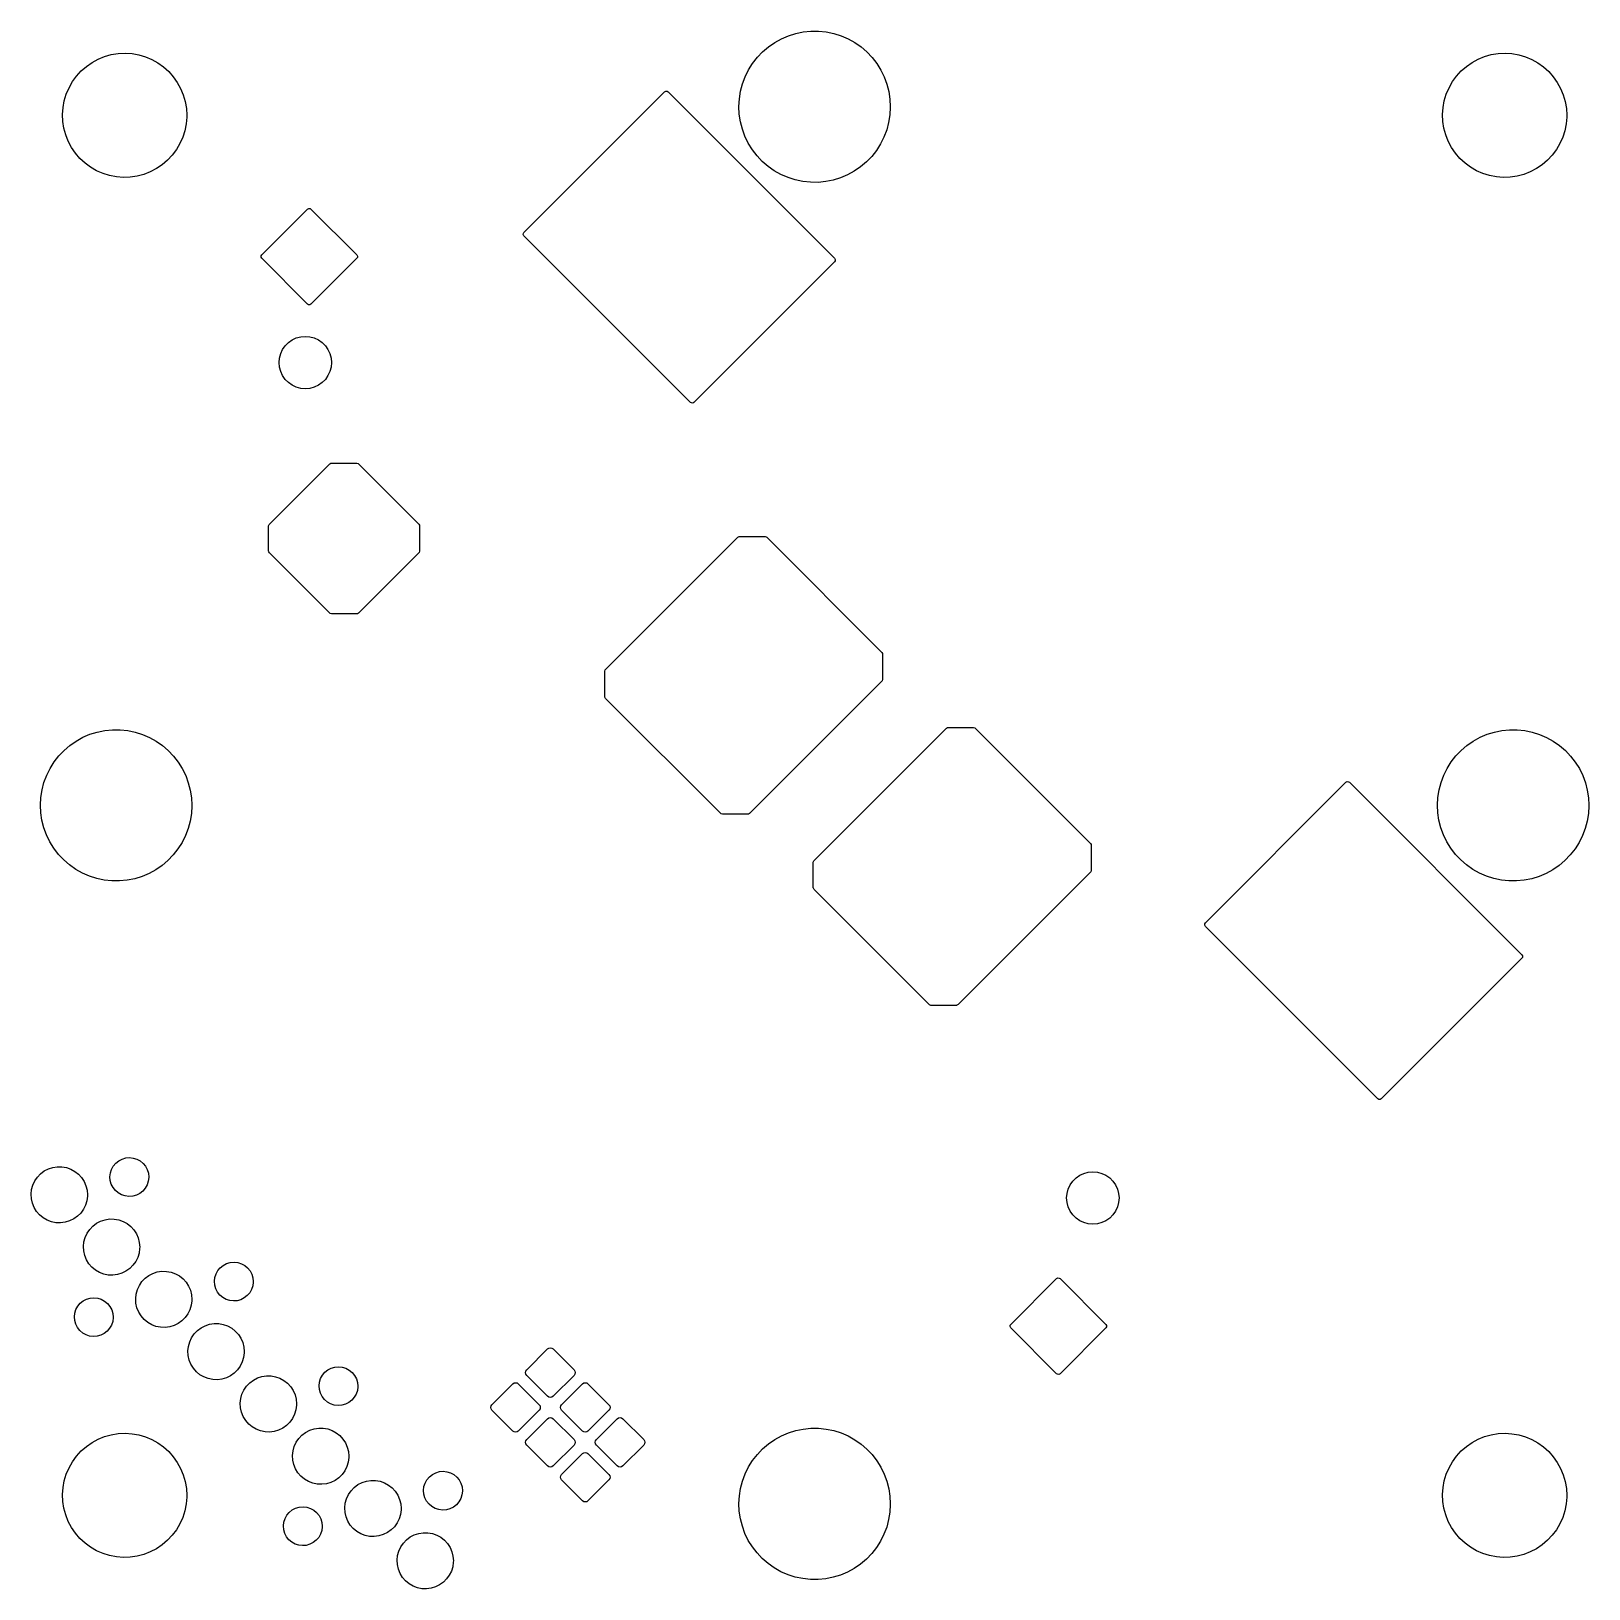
# Model space of a CAD drawing. Extents: x 4.32 to 7.48, y -5.13 to -1.97.
import ezdxf

# ---------------------------------------------------------------- set-up
doc = ezdxf.new("R2010")
doc.units = 0
doc.header["$MEASUREMENT"] = 0
doc.layers.add('BLACK', color=7, linetype='CONTINUOUS')

msp = doc.modelspace()

# ---------------------------------------------------------------- linework, layer by layer
at = {"layer": 'BLACK', "linetype": 'CONTINUOUS'}
for p, q in [((5.8246, -1.99549), (5.8382, -1.98798)), ((5.8382, -1.98798), (5.85249, -1.98188)), ((5.85249, -1.98188), (5.86733, -1.97726)), ((5.86733, -1.97726), (5.88255, -1.97417)), ((5.88255, -1.97417), (5.89801, -1.97262)), ((5.89801, -1.97262), (5.91355, -1.97265)), ((5.91355, -1.97265), (5.929, -1.97425)), ((5.929, -1.97425), (5.94422, -1.9774)), ((5.94422, -1.9774), (5.95903, -1.98207)), ((5.95903, -1.98207), (5.9733, -1.98822)), ((5.9733, -1.98822), (5.98688, -1.99577)), ((4.46491, -2.02404), (4.47846, -2.02026)), ((4.47846, -2.02026), (4.49234, -2.01801)), ((4.49234, -2.01801), (4.50639, -2.01733)), ((4.50639, -2.01733), (4.52043, -2.01821)), ((4.52043, -2.01821), (4.53428, -2.02065)), ((4.53428, -2.02065), (4.54777, -2.02462)), ((5.78928, -2.02566), (5.80001, -2.01442)), ((5.80001, -2.01442), (5.81183, -2.00433)), ((5.81183, -2.00433), (5.8246, -1.99549)), ((5.98688, -1.99577), (5.99962, -2.00466)), ((5.99962, -2.00466), (6.0114, -2.01479)), ((6.0114, -2.01479), (6.02209, -2.02606)), ((7.26491, -2.02404), (7.27846, -2.02026)), ((7.27846, -2.02026), (7.29234, -2.01801)), ((7.29234, -2.01801), (7.30639, -2.01733)), ((7.30639, -2.01733), (7.32043, -2.01821)), ((7.32043, -2.01821), (7.33428, -2.02065)), ((7.33428, -2.02065), (7.34777, -2.02462)), ((4.40788, -2.06368), (4.41737, -2.05329)), ((4.41737, -2.05329), (4.42795, -2.04403)), ((4.42795, -2.04403), (4.4395, -2.036)), ((4.4395, -2.036), (4.45187, -2.02931)), ((4.45187, -2.02931), (4.46491, -2.02404)), ((4.54777, -2.02462), (4.56074, -2.03007)), ((4.56074, -2.03007), (4.57302, -2.03694)), ((4.57302, -2.03694), (4.58445, -2.04512)), ((4.58445, -2.04512), (4.59491, -2.05453)), ((5.7646, -2.065), (5.77148, -2.05108)), ((5.77148, -2.05108), (5.77974, -2.03792)), ((5.77974, -2.03792), (5.78928, -2.02566)), ((6.02209, -2.02606), (6.03159, -2.03836)), ((6.03159, -2.03836), (6.0398, -2.05154)), ((6.0398, -2.05154), (6.04664, -2.0655)), ((7.20788, -2.06368), (7.21737, -2.05329)), ((7.21737, -2.05329), (7.22795, -2.04403)), ((7.22795, -2.04403), (7.2395, -2.036)), ((7.2395, -2.036), (7.25187, -2.02931)), ((7.25187, -2.02931), (7.26491, -2.02404)), ((7.34777, -2.02462), (7.36074, -2.03007)), ((7.36074, -2.03007), (7.37302, -2.03694)), ((7.37302, -2.03694), (7.38445, -2.04512)), ((7.38445, -2.04512), (7.39491, -2.05453)), ((4.39267, -2.08729), (4.39961, -2.07506)), ((4.39961, -2.07506), (4.40788, -2.06368)), ((4.59491, -2.05453), (4.60424, -2.06505)), ((4.60424, -2.06505), (4.61235, -2.07655)), ((4.61235, -2.07655), (4.61913, -2.08887)), ((5.75521, -2.09459), (5.75916, -2.07956)), ((5.75916, -2.07956), (5.7646, -2.065)), ((6.04664, -2.0655), (6.05203, -2.08007)), ((6.05203, -2.08007), (6.05592, -2.09511)), ((7.19267, -2.08729), (7.19961, -2.07506)), ((7.19961, -2.07506), (7.20788, -2.06368)), ((7.39491, -2.05453), (7.40424, -2.06505)), ((7.40424, -2.06505), (7.41235, -2.07655)), ((7.41235, -2.07655), (7.41913, -2.08887)), ((4.38052, -2.12752), (4.38306, -2.11368)), ((4.38306, -2.11368), (4.38713, -2.10022)), ((4.38713, -2.10022), (4.39267, -2.08729)), ((4.61913, -2.08887), (4.62449, -2.10188)), ((4.62449, -2.10188), (4.62837, -2.1154)), ((4.62837, -2.1154), (4.63071, -2.12926)), ((5.3157, -2.38087), (5.60099, -2.09558)), ((5.60099, -2.09558), (5.60345, -2.09424)), ((5.60345, -2.09424), (5.60623, -2.09444)), ((5.60623, -2.09444), (5.60801, -2.09558)), ((5.60801, -2.09558), (5.94592, -2.43349)), ((5.75197, -2.12545), (5.75281, -2.10993)), ((5.75281, -2.10993), (5.75521, -2.09459)), ((6.05592, -2.09511), (6.05827, -2.11047)), ((6.05827, -2.11047), (6.05906, -2.12598)), ((7.18052, -2.12752), (7.18306, -2.11368)), ((7.18306, -2.11368), (7.18713, -2.10022)), ((7.18713, -2.10022), (7.19267, -2.08729)), ((7.41913, -2.08887), (7.42449, -2.10188)), ((7.42449, -2.10188), (7.42837, -2.1154)), ((7.42837, -2.1154), (7.43071, -2.12926)), ((4.37954, -2.14155), (4.38052, -2.12752)), ((4.38013, -2.1556), (4.37954, -2.14155)), ((4.63145, -2.14682), (4.63027, -2.16084)), ((4.63071, -2.12926), (4.6315, -2.14331)), ((4.6315, -2.14331), (4.63145, -2.14682)), ((5.7527, -2.14097), (5.75197, -2.12545)), ((5.755, -2.15633), (5.7527, -2.14097)), ((6.05816, -2.14257), (6.0557, -2.15791)), ((6.05905, -2.12706), (6.05816, -2.14257)), ((6.05906, -2.12598), (6.05905, -2.12706)), ((7.17954, -2.14155), (7.18052, -2.12752)), ((7.18013, -2.1556), (7.17954, -2.14155)), ((7.43145, -2.14682), (7.43027, -2.16084)), ((7.43071, -2.12926), (7.4315, -2.14331)), ((7.4315, -2.14331), (7.43145, -2.14682)), ((4.38228, -2.1695), (4.38013, -2.1556)), ((4.38597, -2.18307), (4.38228, -2.1695)), ((4.62754, -2.17464), (4.62329, -2.18804)), ((4.63027, -2.16084), (4.62754, -2.17464)), ((5.75884, -2.17139), (5.755, -2.15633)), ((5.76417, -2.18598), (5.75884, -2.17139)), ((6.0517, -2.17292), (6.04621, -2.18746)), ((6.0557, -2.15791), (6.0517, -2.17292)), ((7.18228, -2.1695), (7.18013, -2.1556)), ((7.18597, -2.18307), (7.18228, -2.1695)), ((7.42754, -2.17464), (7.42329, -2.18804)), ((7.43027, -2.16084), (7.42754, -2.17464)), ((4.39115, -2.19615), (4.38597, -2.18307)), ((4.39775, -2.20857), (4.39115, -2.19615)), ((4.4057, -2.22018), (4.39775, -2.20857)), ((4.61756, -2.20089), (4.61045, -2.21303)), ((4.62329, -2.18804), (4.61756, -2.20089)), ((5.77096, -2.19995), (5.76417, -2.18598)), ((5.77912, -2.21317), (5.77096, -2.19995)), ((6.03928, -2.20136), (6.03098, -2.21449)), ((6.04621, -2.18746), (6.03928, -2.20136)), ((7.19115, -2.19615), (7.18597, -2.18307)), ((7.19775, -2.20857), (7.19115, -2.19615)), ((7.2057, -2.22018), (7.19775, -2.20857)), ((7.41756, -2.20089), (7.41045, -2.21303)), ((7.42329, -2.18804), (7.41756, -2.20089)), ((4.41489, -2.23082), (4.4057, -2.22018)), ((4.42521, -2.24038), (4.41489, -2.23082)), ((4.43653, -2.24873), (4.42521, -2.24038)), ((4.58168, -2.24366), (4.57002, -2.25152)), ((4.59239, -2.23454), (4.58168, -2.24366)), ((4.60202, -2.22429), (4.59239, -2.23454)), ((4.61045, -2.21303), (4.60202, -2.22429)), ((5.78858, -2.2255), (5.77912, -2.21317)), ((5.79924, -2.23681), (5.78858, -2.2255)), ((5.81098, -2.24698), (5.79924, -2.23681)), ((6.01062, -2.23791), (5.99877, -2.24796)), ((6.02139, -2.22672), (6.01062, -2.23791)), ((6.03098, -2.21449), (6.02139, -2.22672)), ((7.21489, -2.23082), (7.2057, -2.22018)), ((7.22521, -2.24038), (7.21489, -2.23082)), ((7.23653, -2.24873), (7.22521, -2.24038)), ((7.38168, -2.24366), (7.37002, -2.25152)), ((7.39239, -2.23454), (7.38168, -2.24366)), ((7.40202, -2.22429), (7.39239, -2.23454)), ((7.41045, -2.21303), (7.40202, -2.22429)), ((4.44871, -2.25576), (4.43653, -2.24873)), ((4.4616, -2.26139), (4.44871, -2.25576)), ((4.47503, -2.26555), (4.4616, -2.26139)), ((4.48885, -2.26818), (4.47503, -2.26555)), ((4.50287, -2.26926), (4.48885, -2.26818)), ((4.51693, -2.26877), (4.50287, -2.26926)), ((4.53084, -2.26672), (4.51693, -2.26877)), ((4.54444, -2.26313), (4.53084, -2.26672)), ((4.55756, -2.25804), (4.54444, -2.26313)), ((4.57002, -2.25152), (4.55756, -2.25804)), ((5.82369, -2.25591), (5.81098, -2.24698)), ((5.83724, -2.26351), (5.82369, -2.25591)), ((5.85149, -2.26971), (5.83724, -2.26351)), ((5.86629, -2.27443), (5.85149, -2.26971)), ((5.88149, -2.27764), (5.86629, -2.27443)), ((5.94318, -2.27484), (5.92794, -2.27788)), ((5.95803, -2.27027), (5.94318, -2.27484)), ((5.97234, -2.26422), (5.95803, -2.27027)), ((5.98597, -2.25676), (5.97234, -2.26422)), ((5.99877, -2.24796), (5.98597, -2.25676)), ((7.24871, -2.25576), (7.23653, -2.24873)), ((7.2616, -2.26139), (7.24871, -2.25576)), ((7.27503, -2.26555), (7.2616, -2.26139)), ((7.28885, -2.26818), (7.27503, -2.26555)), ((7.30287, -2.26926), (7.28885, -2.26818)), ((7.31693, -2.26877), (7.30287, -2.26926)), ((7.33084, -2.26672), (7.31693, -2.26877)), ((7.34444, -2.26313), (7.33084, -2.26672)), ((7.35756, -2.25804), (7.34444, -2.26313)), ((7.37002, -2.25152), (7.35756, -2.25804)), ((5.89694, -2.27929), (5.88149, -2.27764)), ((5.91248, -2.27937), (5.89694, -2.27929)), ((5.92794, -2.27788), (5.91248, -2.27937)), ((4.78351, -2.42649), (4.87649, -2.33351)), ((4.87649, -2.33351), (4.87895, -2.33217)), ((4.87895, -2.33217), (4.88173, -2.33237)), ((4.88173, -2.33237), (4.88351, -2.33351)), ((4.88351, -2.33351), (4.97649, -2.42649)), ((5.31436, -2.38543), (5.31456, -2.38265)), ((5.3157, -2.38789), (5.31436, -2.38543)), ((5.31456, -2.38265), (5.3157, -2.38087)), ((5.65361, -2.7258), (5.3157, -2.38789)), ((4.78217, -2.43105), (4.78237, -2.42827)), ((4.78351, -2.43351), (4.78217, -2.43105)), ((4.78237, -2.42827), (4.78351, -2.42649)), ((4.87649, -2.52649), (4.78351, -2.43351)), ((4.97649, -2.43351), (4.88351, -2.52649)), ((4.97649, -2.42649), (4.97783, -2.42895)), ((4.97763, -2.43173), (4.97649, -2.43351)), ((4.97783, -2.42895), (4.97763, -2.43173)), ((5.94592, -2.43349), (5.94726, -2.43595)), ((5.94592, -2.44051), (5.66063, -2.7258)), ((5.94706, -2.43873), (5.94592, -2.44051)), ((5.94726, -2.43595), (5.94706, -2.43873)), ((4.87827, -2.52763), (4.87649, -2.52649)), ((4.88105, -2.52783), (4.87827, -2.52763)), ((4.88351, -2.52649), (4.88105, -2.52783)), ((4.82206, -2.62682), (4.82597, -2.61843)), ((4.82597, -2.61843), (4.83129, -2.61084)), ((4.83129, -2.61084), (4.83784, -2.60429)), ((4.83784, -2.60429), (4.84543, -2.59897)), ((4.84543, -2.59897), (4.85382, -2.59506)), ((4.85382, -2.59506), (4.86277, -2.59266)), ((4.86277, -2.59266), (4.872, -2.59185)), ((4.872, -2.59185), (4.88123, -2.59266)), ((4.88123, -2.59266), (4.89018, -2.59506)), ((4.89018, -2.59506), (4.89857, -2.59897)), ((4.89857, -2.59897), (4.90616, -2.60429)), ((4.90616, -2.60429), (4.91271, -2.61084)), ((4.91271, -2.61084), (4.91803, -2.61843)), ((4.91803, -2.61843), (4.92194, -2.62682)), ((4.81885, -2.645), (4.81966, -2.63577)), ((4.81966, -2.65423), (4.81885, -2.645)), ((4.81966, -2.63577), (4.82206, -2.62682)), ((4.82206, -2.66318), (4.81966, -2.65423)), ((4.92194, -2.62682), (4.92434, -2.63577)), ((4.92434, -2.65423), (4.92194, -2.66318)), ((4.92434, -2.63577), (4.92515, -2.645)), ((4.92515, -2.645), (4.92434, -2.65423)), ((4.82597, -2.67157), (4.82206, -2.66318)), ((4.83129, -2.67916), (4.82597, -2.67157)), ((4.83784, -2.68571), (4.83129, -2.67916)), ((4.84543, -2.69103), (4.83784, -2.68571)), ((4.90616, -2.68571), (4.89857, -2.69103)), ((4.91271, -2.67916), (4.90616, -2.68571)), ((4.91803, -2.67157), (4.91271, -2.67916)), ((4.92194, -2.66318), (4.91803, -2.67157)), ((4.85382, -2.69494), (4.84543, -2.69103)), ((4.86277, -2.69734), (4.85382, -2.69494)), ((4.872, -2.69815), (4.86277, -2.69734)), ((4.88123, -2.69734), (4.872, -2.69815)), ((4.89018, -2.69494), (4.88123, -2.69734)), ((4.89857, -2.69103), (4.89018, -2.69494)), ((5.65539, -2.72694), (5.65361, -2.7258)), ((5.65818, -2.72714), (5.65539, -2.72694)), ((5.66063, -2.7258), (5.65818, -2.72714)), ((4.79913, -2.9727), (4.9215, -2.85034)), ((4.9215, -2.85034), (4.92395, -2.849)), ((4.92395, -2.849), (4.92501, -2.84888)), ((4.92501, -2.84888), (4.97658, -2.84888)), ((4.97658, -2.84888), (4.97926, -2.84967)), ((4.97926, -2.84967), (4.98008, -2.85034)), ((4.98008, -2.85034), (5.10245, -2.9727)), ((4.79768, -2.97621), (4.79847, -2.97353)), ((4.79768, -3.02778), (4.79768, -2.97621)), ((4.79847, -2.97353), (4.79913, -2.9727)), ((5.10245, -2.9727), (5.10379, -2.97516)), ((5.10379, -2.97516), (5.10391, -2.97621)), ((5.10391, -2.97621), (5.10391, -3.02778)), ((5.48119, -3.26781), (5.74971, -2.99929)), ((5.74971, -2.99929), (5.75216, -2.99795)), ((5.75216, -2.99795), (5.75322, -2.99784)), ((5.75322, -2.99784), (5.80478, -2.99784)), ((5.80478, -2.99784), (5.80747, -2.99863)), ((5.80747, -2.99863), (5.80829, -2.99929)), ((5.80829, -2.99929), (6.04202, -3.23302)), ((4.79779, -3.02884), (4.79768, -3.02778)), ((4.79913, -3.03129), (4.79779, -3.02884)), ((4.9215, -3.15366), (4.79913, -3.03129)), ((5.10245, -3.03129), (4.98008, -3.15366)), ((5.10312, -3.03046), (5.10245, -3.03129)), ((5.10391, -3.02778), (5.10312, -3.03046)), ((4.92233, -3.15432), (4.9215, -3.15366)), ((4.92501, -3.15511), (4.92233, -3.15432)), ((4.97658, -3.15511), (4.92501, -3.15511)), ((4.97763, -3.155), (4.97658, -3.15511)), ((4.98008, -3.15366), (4.97763, -3.155)), ((6.04202, -3.23302), (6.04336, -3.23547)), ((6.04336, -3.23547), (6.04347, -3.23652)), ((6.04347, -3.23652), (6.04347, -3.28809)), ((5.47973, -3.27132), (5.48052, -3.26864)), ((5.47973, -3.32289), (5.47973, -3.27132)), ((5.48052, -3.26864), (5.48119, -3.26781)), ((6.04202, -3.2916), (5.77349, -3.56012)), ((6.04268, -3.29077), (6.04202, -3.2916)), ((6.04347, -3.28809), (6.04268, -3.29077)), ((5.47985, -3.32395), (5.47973, -3.32289)), ((5.48119, -3.3264), (5.47985, -3.32395)), ((5.71491, -3.56012), (5.48119, -3.3264)), ((4.39451, -3.42166), (4.40728, -3.41281)), ((4.40728, -3.41281), (4.42088, -3.4053)), ((4.42088, -3.4053), (4.43517, -3.39921)), ((4.43517, -3.39921), (4.45, -3.39459)), ((4.45, -3.39459), (4.46523, -3.39149)), ((4.46523, -3.39149), (4.48069, -3.38995)), ((4.48069, -3.38995), (4.49622, -3.38997)), ((4.49622, -3.38997), (4.51168, -3.39157)), ((4.51168, -3.39157), (4.52689, -3.39472)), ((4.52689, -3.39472), (4.54171, -3.39939)), ((4.54171, -3.39939), (4.55598, -3.40554)), ((4.55598, -3.40554), (4.56955, -3.41309)), ((4.56955, -3.41309), (4.5823, -3.42198)), ((5.90425, -3.65539), (6.17277, -3.38687)), ((6.17277, -3.38687), (6.17523, -3.38553)), ((6.17523, -3.38553), (6.17628, -3.38542)), ((6.17628, -3.38542), (6.22785, -3.38542)), ((6.22785, -3.38542), (6.23053, -3.3862)), ((6.23053, -3.3862), (6.23136, -3.38687)), ((6.23136, -3.38687), (6.46508, -3.62059)), ((7.22915, -3.42166), (7.24192, -3.41281)), ((7.24192, -3.41281), (7.25553, -3.4053)), ((7.25553, -3.4053), (7.26982, -3.39921)), ((7.26982, -3.39921), (7.28465, -3.39459)), ((7.28465, -3.39459), (7.29987, -3.39149)), ((7.29987, -3.39149), (7.31533, -3.38995)), ((7.31533, -3.38995), (7.33087, -3.38997)), ((7.33087, -3.38997), (7.34632, -3.39157)), ((7.34632, -3.39157), (7.36154, -3.39472)), ((7.36154, -3.39472), (7.37636, -3.39939)), ((7.37636, -3.39939), (7.39062, -3.40554)), ((7.39062, -3.40554), (7.4042, -3.41309)), ((7.4042, -3.41309), (7.41694, -3.42198)), ((4.36241, -3.45524), (4.37196, -3.44298)), ((4.37196, -3.44298), (4.38269, -3.43175)), ((4.38269, -3.43175), (4.39451, -3.42166)), ((4.5823, -3.42198), (4.59408, -3.43212)), ((4.59408, -3.43212), (4.60477, -3.44339)), ((4.60477, -3.44339), (4.61427, -3.45568)), ((7.19706, -3.45524), (7.2066, -3.44298)), ((7.2066, -3.44298), (7.21734, -3.43175)), ((7.21734, -3.43175), (7.22915, -3.42166)), ((7.41694, -3.42198), (7.42872, -3.43212)), ((7.42872, -3.43212), (7.43942, -3.44339)), ((7.43942, -3.44339), (7.44892, -3.45568)), ((4.34727, -3.48233), (4.35416, -3.4684)), ((4.35416, -3.4684), (4.36241, -3.45524)), ((4.61427, -3.45568), (4.62248, -3.46887)), ((4.62248, -3.46887), (4.62932, -3.48282)), ((7.18192, -3.48233), (7.1888, -3.4684)), ((7.1888, -3.4684), (7.19706, -3.45524)), ((7.44892, -3.45568), (7.45713, -3.46887)), ((7.45713, -3.46887), (7.46396, -3.48282)), ((4.33789, -3.51191), (4.34183, -3.49688)), ((4.34183, -3.49688), (4.34727, -3.48233)), ((4.62932, -3.48282), (4.63471, -3.49739)), ((4.63471, -3.49739), (4.6386, -3.51243)), ((6.69827, -3.78187), (6.98356, -3.49658)), ((6.98356, -3.49658), (6.98602, -3.49524)), ((6.98602, -3.49524), (6.9888, -3.49544)), ((6.9888, -3.49544), (6.99058, -3.49658)), ((6.99058, -3.49658), (7.34049, -3.84649)), ((7.17254, -3.51191), (7.17648, -3.49688)), ((7.17648, -3.49688), (7.18192, -3.48233)), ((7.46396, -3.48282), (7.46935, -3.49739)), ((7.46935, -3.49739), (7.47324, -3.51243)), ((4.33465, -3.54277), (4.33549, -3.52726)), ((4.33549, -3.52726), (4.33789, -3.51191)), ((4.6386, -3.51243), (4.64095, -3.52779)), ((4.64095, -3.52779), (4.64173, -3.54331)), ((7.16929, -3.54277), (7.17013, -3.52726)), ((7.17013, -3.52726), (7.17254, -3.51191)), ((7.47324, -3.51243), (7.47559, -3.52779)), ((7.47559, -3.52779), (7.47638, -3.54331)), ((4.33538, -3.55829), (4.33465, -3.54277)), ((4.33767, -3.57366), (4.33538, -3.55829)), ((4.64083, -3.55989), (4.63838, -3.57523)), ((4.64173, -3.54438), (4.64083, -3.55989)), ((4.64173, -3.54331), (4.64173, -3.54438)), ((5.71574, -3.56079), (5.71491, -3.56012)), ((5.71842, -3.56158), (5.71574, -3.56079)), ((5.76999, -3.56158), (5.71842, -3.56158)), ((5.77104, -3.56146), (5.76999, -3.56158)), ((5.77349, -3.56012), (5.77104, -3.56146)), ((7.17002, -3.55829), (7.16929, -3.54277)), ((7.17232, -3.57366), (7.17002, -3.55829)), ((7.47548, -3.55989), (7.47302, -3.57523)), ((7.47637, -3.54438), (7.47548, -3.55989)), ((7.47638, -3.54331), (7.47637, -3.54438)), ((4.34151, -3.58871), (4.33767, -3.57366)), ((4.34685, -3.6033), (4.34151, -3.58871)), ((4.63438, -3.59024), (4.62889, -3.60478)), ((4.63838, -3.57523), (4.63438, -3.59024)), ((7.17616, -3.58871), (7.17232, -3.57366)), ((7.1815, -3.6033), (7.17616, -3.58871)), ((7.46903, -3.59024), (7.46354, -3.60478)), ((7.47302, -3.57523), (7.46903, -3.59024)), ((4.35364, -3.61728), (4.34685, -3.6033)), ((4.3618, -3.6305), (4.35364, -3.61728)), ((4.37126, -3.64282), (4.3618, -3.6305)), ((4.61366, -3.63181), (4.60407, -3.64404)), ((4.62196, -3.61868), (4.61366, -3.63181)), ((4.62889, -3.60478), (4.62196, -3.61868)), ((6.46508, -3.62059), (6.46642, -3.62305)), ((6.46642, -3.62305), (6.46654, -3.6241)), ((6.46654, -3.6241), (6.46654, -3.67567)), ((7.18828, -3.61728), (7.1815, -3.6033)), ((7.19645, -3.6305), (7.18828, -3.61728)), ((7.20591, -3.64282), (7.19645, -3.6305)), ((7.4483, -3.63181), (7.43872, -3.64404)), ((7.4566, -3.61868), (7.4483, -3.63181)), ((7.46354, -3.60478), (7.4566, -3.61868)), ((4.38192, -3.65413), (4.37126, -3.64282)), ((4.39366, -3.6643), (4.38192, -3.65413)), ((4.40637, -3.67323), (4.39366, -3.6643)), ((4.58145, -3.66528), (4.56864, -3.67408)), ((4.5933, -3.65524), (4.58145, -3.66528)), ((4.60407, -3.64404), (4.5933, -3.65524)), ((5.9028, -3.6589), (5.90359, -3.65622)), ((5.9028, -3.71047), (5.9028, -3.6589)), ((5.90359, -3.65622), (5.90425, -3.65539)), ((7.21656, -3.65413), (7.20591, -3.64282)), ((7.2283, -3.6643), (7.21656, -3.65413)), ((7.24102, -3.67323), (7.2283, -3.6643)), ((7.41609, -3.66528), (7.40329, -3.67408)), ((7.42794, -3.65524), (7.41609, -3.66528)), ((7.43872, -3.64404), (7.42794, -3.65524)), ((4.41992, -3.68084), (4.40637, -3.67323)), ((4.43417, -3.68703), (4.41992, -3.68084)), ((4.44897, -3.69176), (4.43417, -3.68703)), ((4.46417, -3.69496), (4.44897, -3.69176)), ((4.47962, -3.69661), (4.46417, -3.69496)), ((4.49515, -3.69669), (4.47962, -3.69661)), ((4.51062, -3.6952), (4.49515, -3.69669)), ((4.52585, -3.69216), (4.51062, -3.6952)), ((4.5407, -3.68759), (4.52585, -3.69216)), ((4.55502, -3.68154), (4.5407, -3.68759)), ((4.56864, -3.67408), (4.55502, -3.68154)), ((6.46508, -3.67918), (6.19656, -3.9477)), ((6.46575, -3.67835), (6.46508, -3.67918)), ((6.46654, -3.67567), (6.46575, -3.67835)), ((7.25456, -3.68084), (7.24102, -3.67323)), ((7.26881, -3.68703), (7.25456, -3.68084)), ((7.28361, -3.69176), (7.26881, -3.68703)), ((7.29882, -3.69496), (7.28361, -3.69176)), ((7.31426, -3.69661), (7.29882, -3.69496)), ((7.3298, -3.69669), (7.31426, -3.69661)), ((7.34526, -3.6952), (7.3298, -3.69669)), ((7.3605, -3.69216), (7.34526, -3.6952)), ((7.37535, -3.68759), (7.3605, -3.69216)), ((7.38966, -3.68154), (7.37535, -3.68759)), ((7.40329, -3.67408), (7.38966, -3.68154)), ((5.90291, -3.71152), (5.9028, -3.71047)), ((5.90425, -3.71398), (5.90291, -3.71152)), ((6.13798, -3.9477), (5.90425, -3.71398)), ((6.69693, -3.78643), (6.69713, -3.78365)), ((6.69827, -3.78889), (6.69693, -3.78643)), ((6.69713, -3.78365), (6.69827, -3.78187)), ((7.04818, -4.1388), (6.69827, -3.78889)), ((7.34049, -3.85351), (7.0552, -4.1388)), ((7.34049, -3.84649), (7.34183, -3.84895)), ((7.34163, -3.85173), (7.34049, -3.85351)), ((7.34183, -3.84895), (7.34163, -3.85173)), ((6.1388, -3.94837), (6.13798, -3.9477)), ((6.14148, -3.94915), (6.1388, -3.94837)), ((6.19305, -3.94915), (6.14148, -3.94915)), ((6.19411, -3.94904), (6.19305, -3.94915)), ((6.19656, -3.9477), (6.19411, -3.94904)), ((7.04996, -4.13994), (7.04818, -4.1388)), ((7.05275, -4.14014), (7.04996, -4.13994)), ((7.0552, -4.1388), (7.05275, -4.14014)), ((4.48743, -4.26931), (4.49342, -4.2645)), ((4.49342, -4.2645), (4.50023, -4.26094)), ((4.50023, -4.26094), (4.5076, -4.25877)), ((4.5076, -4.25877), (4.51526, -4.25807)), ((4.51526, -4.25807), (4.5229, -4.25888)), ((4.5229, -4.25888), (4.53024, -4.26115)), ((4.53024, -4.26115), (4.537, -4.2648)), ((4.537, -4.2648), (4.54292, -4.2697)), ((4.32323, -4.3053), (4.3285, -4.29757)), ((4.3285, -4.29757), (4.33496, -4.2908)), ((4.33496, -4.2908), (4.34244, -4.28519)), ((4.34244, -4.28519), (4.35074, -4.28087)), ((4.35074, -4.28087), (4.35963, -4.27796)), ((4.35963, -4.27796), (4.36888, -4.27655)), ((4.36888, -4.27655), (4.37824, -4.27666)), ((4.37824, -4.27666), (4.38745, -4.2783)), ((4.38745, -4.2783), (4.39626, -4.28142)), ((4.39626, -4.28142), (4.40445, -4.28594)), ((4.40445, -4.28594), (4.4118, -4.29174)), ((4.4118, -4.29174), (4.41809, -4.29866)), ((4.47561, -4.29689), (4.47647, -4.28926)), ((4.47626, -4.30455), (4.47561, -4.29689)), ((4.47647, -4.28926), (4.47879, -4.28193)), ((4.47879, -4.28193), (4.4825, -4.2752)), ((4.4825, -4.2752), (4.48743, -4.26931)), ((4.54292, -4.2697), (4.54777, -4.27565)), ((4.54777, -4.27565), (4.55138, -4.28244)), ((4.55138, -4.28244), (4.5536, -4.2898)), ((4.5536, -4.2898), (4.55435, -4.29744)), ((4.55435, -4.29744), (4.55434, -4.29854)), ((6.43584, -4.29929), (6.44343, -4.29397)), ((6.44343, -4.29397), (6.45182, -4.29006)), ((6.45182, -4.29006), (6.46077, -4.28766)), ((6.46077, -4.28766), (6.47, -4.28685)), ((6.47, -4.28685), (6.47923, -4.28766)), ((6.47923, -4.28766), (6.48818, -4.29006)), ((6.48818, -4.29006), (6.49657, -4.29397)), ((6.49657, -4.29397), (6.50416, -4.29929)), ((4.31579, -4.3321), (4.31679, -4.3228)), ((4.31679, -4.3228), (4.31929, -4.31378)), ((4.31929, -4.31378), (4.32323, -4.3053)), ((4.41809, -4.29866), (4.42317, -4.30652)), ((4.42317, -4.30652), (4.4269, -4.3151)), ((4.4269, -4.3151), (4.42918, -4.32417)), ((4.42918, -4.32417), (4.42995, -4.33349)), ((4.47838, -4.31194), (4.47626, -4.30455)), ((4.48189, -4.31877), (4.47838, -4.31194)), ((4.48666, -4.32479), (4.48189, -4.31877)), ((4.49251, -4.32977), (4.48666, -4.32479)), ((4.49922, -4.33352), (4.49251, -4.32977)), ((4.54213, -4.32595), (4.53608, -4.33068)), ((4.54715, -4.32014), (4.54213, -4.32595)), ((4.55095, -4.31346), (4.54715, -4.32014)), ((4.55337, -4.30616), (4.55095, -4.31346)), ((4.55434, -4.29854), (4.55337, -4.30616)), ((6.41766, -4.33077), (6.42006, -4.32182)), ((6.42006, -4.32182), (6.42397, -4.31343)), ((6.42397, -4.31343), (6.42929, -4.30584)), ((6.42929, -4.30584), (6.43584, -4.29929)), ((6.50416, -4.29929), (6.51071, -4.30584)), ((6.51071, -4.30584), (6.51603, -4.31343)), ((6.51603, -4.31343), (6.51994, -4.32182)), ((6.51994, -4.32182), (6.52234, -4.33077)), ((4.31633, -4.34144), (4.31579, -4.3321)), ((4.31839, -4.35056), (4.31633, -4.34144)), ((4.32191, -4.35923), (4.31839, -4.35056)), ((4.3268, -4.36721), (4.32191, -4.35923)), ((4.42594, -4.35451), (4.4218, -4.3629)), ((4.42866, -4.34556), (4.42594, -4.35451)), ((4.42988, -4.33628), (4.42866, -4.34556)), ((4.42995, -4.33349), (4.42988, -4.33628)), ((4.50653, -4.33589), (4.49922, -4.33352)), ((4.51416, -4.3368), (4.50653, -4.33589)), ((4.52182, -4.33621), (4.51416, -4.3368)), ((4.52922, -4.33415), (4.52182, -4.33621)), ((4.53608, -4.33068), (4.52922, -4.33415)), ((6.41685, -4.34), (6.41766, -4.33077)), ((6.41766, -4.34923), (6.41685, -4.34)), ((6.42006, -4.35818), (6.41766, -4.34923)), ((6.42397, -4.36657), (6.42006, -4.35818)), ((6.51994, -4.35818), (6.51603, -4.36657)), ((6.52234, -4.34923), (6.51994, -4.35818)), ((6.52234, -4.33077), (6.52315, -4.34)), ((6.52315, -4.34), (6.52234, -4.34923)), ((4.33292, -4.37428), (4.3268, -4.36721)), ((4.34012, -4.38026), (4.33292, -4.37428)), ((4.3482, -4.38498), (4.34012, -4.38026)), ((4.35694, -4.38831), (4.3482, -4.38498)), ((4.3661, -4.39018), (4.35694, -4.38831)), ((4.37545, -4.39052), (4.3661, -4.39018)), ((4.38473, -4.38933), (4.37545, -4.39052)), ((4.39369, -4.38664), (4.38473, -4.38933)), ((4.40209, -4.38253), (4.39369, -4.38664)), ((4.40971, -4.3771), (4.40209, -4.38253)), ((4.41634, -4.37049), (4.40971, -4.3771)), ((4.4218, -4.3629), (4.41634, -4.37049)), ((4.44103, -4.39687), (4.44851, -4.39125)), ((4.44851, -4.39125), (4.45681, -4.38693)), ((4.45681, -4.38693), (4.4657, -4.38403)), ((4.4657, -4.38403), (4.47495, -4.38261)), ((4.47495, -4.38261), (4.4843, -4.38273)), ((4.4843, -4.38273), (4.49351, -4.38437)), ((4.49351, -4.38437), (4.50233, -4.38749)), ((4.50233, -4.38749), (4.51052, -4.39201)), ((4.51052, -4.39201), (4.51786, -4.39781)), ((6.42929, -4.37416), (6.42397, -4.36657)), ((6.43584, -4.38071), (6.42929, -4.37416)), ((6.44343, -4.38603), (6.43584, -4.38071)), ((6.45182, -4.38994), (6.44343, -4.38603)), ((6.46077, -4.39234), (6.45182, -4.38994)), ((6.47, -4.39315), (6.46077, -4.39234)), ((6.47923, -4.39234), (6.47, -4.39315)), ((6.48818, -4.38994), (6.47923, -4.39234)), ((6.49657, -4.38603), (6.48818, -4.38994)), ((6.50416, -4.38071), (6.49657, -4.38603)), ((6.51071, -4.37416), (6.50416, -4.38071)), ((6.51603, -4.36657), (6.51071, -4.37416)), ((4.42285, -4.42886), (4.42535, -4.41985)), ((4.42535, -4.41985), (4.42929, -4.41136)), ((4.42929, -4.41136), (4.43456, -4.40363)), ((4.43456, -4.40363), (4.44103, -4.39687)), ((4.51786, -4.39781), (4.52416, -4.40473)), ((4.52416, -4.40473), (4.52924, -4.41258)), ((4.52924, -4.41258), (4.53297, -4.42116)), ((4.53297, -4.42116), (4.53525, -4.43024)), ((4.42186, -4.43816), (4.42285, -4.42886)), ((4.4224, -4.4475), (4.42186, -4.43816)), ((4.42446, -4.45663), (4.4224, -4.4475)), ((4.53473, -4.45162), (4.53201, -4.46057)), ((4.53595, -4.44235), (4.53473, -4.45162)), ((4.53525, -4.43024), (4.53602, -4.43956)), ((4.53602, -4.43956), (4.53595, -4.44235)), ((4.42797, -4.4653), (4.42446, -4.45663)), ((4.43286, -4.47328), (4.42797, -4.4653)), ((4.43899, -4.48035), (4.43286, -4.47328)), ((4.44619, -4.48632), (4.43899, -4.48035)), ((4.45426, -4.49104), (4.44619, -4.48632)), ((4.51578, -4.48316), (4.50816, -4.48859)), ((4.5224, -4.47656), (4.51578, -4.48316)), ((4.52786, -4.46896), (4.5224, -4.47656)), ((4.53201, -4.46057), (4.52786, -4.46896)), ((4.69093, -4.49406), (4.69463, -4.48733)), ((4.69463, -4.48733), (4.69957, -4.48145)), ((4.69957, -4.48145), (4.70556, -4.47663)), ((4.70556, -4.47663), (4.71236, -4.47307)), ((4.71236, -4.47307), (4.71974, -4.4709)), ((4.71974, -4.4709), (4.72739, -4.4702)), ((4.72739, -4.4702), (4.73503, -4.47101)), ((4.73503, -4.47101), (4.74237, -4.47328)), ((4.74237, -4.47328), (4.74913, -4.47693)), ((4.74913, -4.47693), (4.75505, -4.48183)), ((4.75505, -4.48183), (4.7599, -4.48779)), ((4.7599, -4.48779), (4.76351, -4.49457)), ((4.463, -4.49438), (4.45426, -4.49104)), ((4.47217, -4.49624), (4.463, -4.49438)), ((4.48152, -4.49659), (4.47217, -4.49624)), ((4.4908, -4.4954), (4.48152, -4.49659)), ((4.49976, -4.49271), (4.4908, -4.4954)), ((4.50816, -4.48859), (4.49976, -4.49271)), ((4.53142, -4.52591), (4.53536, -4.51743)), ((4.53536, -4.51743), (4.54063, -4.5097)), ((4.54063, -4.5097), (4.54709, -4.50294)), ((4.54709, -4.50294), (4.55458, -4.49732)), ((4.55458, -4.49732), (4.56287, -4.493)), ((4.56287, -4.493), (4.57177, -4.49009)), ((4.57177, -4.49009), (4.58101, -4.48868)), ((4.58101, -4.48868), (4.59037, -4.48879)), ((4.59037, -4.48879), (4.59958, -4.49043)), ((4.59958, -4.49043), (4.6084, -4.49356)), ((4.6084, -4.49356), (4.61659, -4.49808)), ((4.61659, -4.49808), (4.62393, -4.50387)), ((4.62393, -4.50387), (4.63022, -4.51079)), ((4.63022, -4.51079), (4.63531, -4.51865)), ((4.63531, -4.51865), (4.63904, -4.52723)), ((4.68775, -4.50902), (4.6886, -4.50139)), ((4.68839, -4.51668), (4.68775, -4.50902)), ((4.69051, -4.52407), (4.68839, -4.51668)), ((4.6886, -4.50139), (4.69093, -4.49406)), ((4.7655, -4.5183), (4.76308, -4.52559)), ((4.76351, -4.49457), (4.76573, -4.50193)), ((4.76647, -4.51067), (4.7655, -4.5183)), ((4.76573, -4.50193), (4.76648, -4.50957)), ((4.76648, -4.50957), (4.76647, -4.51067)), ((6.30351, -4.59649), (6.39649, -4.50351)), ((6.39649, -4.50351), (6.39895, -4.50217)), ((6.39895, -4.50217), (6.40173, -4.50237)), ((6.40173, -4.50237), (6.40351, -4.50351)), ((6.40351, -4.50351), (6.49649, -4.59649)), ((4.41533, -4.55355), (4.42132, -4.54873)), ((4.42132, -4.54873), (4.42813, -4.54517)), ((4.42813, -4.54517), (4.4355, -4.543)), ((4.4355, -4.543), (4.44315, -4.54231)), ((4.44315, -4.54231), (4.45079, -4.54311)), ((4.45079, -4.54311), (4.45813, -4.54538)), ((4.45813, -4.54538), (4.46489, -4.54904)), ((4.46489, -4.54904), (4.47081, -4.55394)), ((4.52793, -4.54423), (4.52892, -4.53493)), ((4.52846, -4.55357), (4.52793, -4.54423)), ((4.52892, -4.53493), (4.53142, -4.52591)), ((4.63904, -4.52723), (4.64132, -4.5363)), ((4.64201, -4.54841), (4.64079, -4.55769)), ((4.64132, -4.5363), (4.64208, -4.54563)), ((4.64208, -4.54563), (4.64201, -4.54841)), ((4.69402, -4.5309), (4.69051, -4.52407)), ((4.69879, -4.53692), (4.69402, -4.5309)), ((4.70464, -4.5419), (4.69879, -4.53692)), ((4.71135, -4.54565), (4.70464, -4.5419)), ((4.71866, -4.54803), (4.71135, -4.54565)), ((4.72629, -4.54894), (4.71866, -4.54803)), ((4.73395, -4.54835), (4.72629, -4.54894)), ((4.74135, -4.54628), (4.73395, -4.54835)), ((4.74821, -4.54282), (4.74135, -4.54628)), ((4.75426, -4.53808), (4.74821, -4.54282)), ((4.75928, -4.53227), (4.75426, -4.53808)), ((4.76308, -4.52559), (4.75928, -4.53227)), ((4.40351, -4.58113), (4.40437, -4.57349)), ((4.40415, -4.58878), (4.40351, -4.58113)), ((4.40437, -4.57349), (4.40669, -4.56617)), ((4.40669, -4.56617), (4.41039, -4.55943)), ((4.41039, -4.55943), (4.41533, -4.55355)), ((4.47081, -4.55394), (4.47567, -4.55989)), ((4.47567, -4.55989), (4.47928, -4.56667)), ((4.47928, -4.56667), (4.4815, -4.57403)), ((4.48223, -4.58278), (4.48127, -4.5904)), ((4.4815, -4.57403), (4.48225, -4.58168)), ((4.48225, -4.58168), (4.48223, -4.58278)), ((4.53052, -4.5627), (4.52846, -4.55357)), ((4.53404, -4.57136), (4.53052, -4.5627)), ((4.53893, -4.57934), (4.53404, -4.57136)), ((4.54505, -4.58641), (4.53893, -4.57934)), ((4.62847, -4.58262), (4.62184, -4.58923)), ((4.63393, -4.57503), (4.62847, -4.58262)), ((4.63807, -4.56664), (4.63393, -4.57503)), ((4.64079, -4.55769), (4.63807, -4.56664)), ((4.40627, -4.59617), (4.40415, -4.58878)), ((4.40978, -4.603), (4.40627, -4.59617)), ((4.41456, -4.60903), (4.40978, -4.603)), ((4.42041, -4.61401), (4.41456, -4.60903)), ((4.42712, -4.61775), (4.42041, -4.61401)), ((4.47003, -4.61019), (4.46397, -4.61492)), ((4.47505, -4.60437), (4.47003, -4.61019)), ((4.47884, -4.59769), (4.47505, -4.60437)), ((4.48127, -4.5904), (4.47884, -4.59769)), ((4.55225, -4.59239), (4.54505, -4.58641)), ((4.56033, -4.59711), (4.55225, -4.59239)), ((4.56907, -4.60045), (4.56033, -4.59711)), ((4.57824, -4.60231), (4.56907, -4.60045)), ((4.58759, -4.60265), (4.57824, -4.60231)), ((4.59686, -4.60146), (4.58759, -4.60265)), ((4.60583, -4.59878), (4.59686, -4.60146)), ((4.61423, -4.59466), (4.60583, -4.59878)), ((4.62184, -4.58923), (4.61423, -4.59466)), ((4.6467, -4.61577), (4.65316, -4.609)), ((4.65316, -4.609), (4.66064, -4.60339)), ((4.66064, -4.60339), (4.66894, -4.59907)), ((4.66894, -4.59907), (4.67783, -4.59616)), ((4.67783, -4.59616), (4.68708, -4.59474)), ((4.68708, -4.59474), (4.69643, -4.59486)), ((4.69643, -4.59486), (4.70564, -4.5965)), ((4.70564, -4.5965), (4.71446, -4.59962)), ((4.71446, -4.59962), (4.72265, -4.60414)), ((4.72265, -4.60414), (4.72999, -4.60994)), ((4.72999, -4.60994), (4.73629, -4.61686)), ((6.30217, -4.60105), (6.30237, -4.59827)), ((6.30351, -4.60351), (6.30217, -4.60105)), ((6.30237, -4.59827), (6.30351, -4.59649)), ((6.39649, -4.69649), (6.30351, -4.60351)), ((6.49649, -4.60351), (6.40351, -4.69649)), ((6.49649, -4.59649), (6.49783, -4.59895)), ((6.49763, -4.60173), (6.49649, -4.60351)), ((6.49783, -4.59895), (6.49763, -4.60173)), ((4.43442, -4.62013), (4.42712, -4.61775)), ((4.44205, -4.62104), (4.43442, -4.62013)), ((4.44971, -4.62045), (4.44205, -4.62104)), ((4.45712, -4.61838), (4.44971, -4.62045)), ((4.46397, -4.61492), (4.45712, -4.61838)), ((4.63399, -4.6503), (4.63499, -4.64099)), ((4.63499, -4.64099), (4.63749, -4.63198)), ((4.63749, -4.63198), (4.64142, -4.62349)), ((4.64142, -4.62349), (4.6467, -4.61577)), ((4.73629, -4.61686), (4.74137, -4.62472)), ((4.74137, -4.62472), (4.7451, -4.63329)), ((4.7451, -4.63329), (4.74738, -4.64237)), ((4.74738, -4.64237), (4.74815, -4.65169)), ((5.36372, -4.6463), (5.36628, -4.64459)), ((5.36628, -4.64459), (5.36929, -4.64399)), ((5.36929, -4.64399), (5.3723, -4.64459)), ((5.3723, -4.64459), (5.37486, -4.6463)), ((4.63453, -4.65964), (4.63399, -4.6503)), ((4.63659, -4.66876), (4.63453, -4.65964)), ((4.64011, -4.67743), (4.63659, -4.66876)), ((4.64499, -4.68541), (4.64011, -4.67743)), ((4.74414, -4.67271), (4.73999, -4.68109)), ((4.74686, -4.66376), (4.74414, -4.67271)), ((4.74808, -4.65448), (4.74686, -4.66376)), ((4.74815, -4.65169), (4.74808, -4.65448)), ((5.3213, -4.68872), (5.36372, -4.6463)), ((5.37486, -4.6463), (5.41728, -4.68872)), ((4.65112, -4.69248), (4.64499, -4.68541)), ((4.65832, -4.69845), (4.65112, -4.69248)), ((4.6664, -4.70317), (4.65832, -4.69845)), ((4.67513, -4.70651), (4.6664, -4.70317)), ((4.6843, -4.70838), (4.67513, -4.70651)), ((4.69365, -4.70872), (4.6843, -4.70838)), ((4.70293, -4.70753), (4.69365, -4.70872)), ((4.71189, -4.70484), (4.70293, -4.70753)), ((4.72029, -4.70073), (4.71189, -4.70484)), ((4.72791, -4.69529), (4.72029, -4.70073)), ((4.73454, -4.68869), (4.72791, -4.69529)), ((4.73999, -4.68109), (4.73454, -4.68869)), ((4.76671, -4.70945), (4.77501, -4.70513)), ((4.77501, -4.70513), (4.7839, -4.70222)), ((4.7839, -4.70222), (4.79315, -4.70081)), ((4.79315, -4.70081), (4.8025, -4.70092)), ((4.8025, -4.70092), (4.81171, -4.70256)), ((4.81171, -4.70256), (4.82053, -4.70569)), ((4.82053, -4.70569), (4.82872, -4.71021)), ((4.90074, -4.71352), (4.90306, -4.7062)), ((4.90306, -4.7062), (4.90676, -4.69946)), ((4.90676, -4.69946), (4.9117, -4.69358)), ((4.9117, -4.69358), (4.91769, -4.68876)), ((4.91769, -4.68876), (4.9245, -4.6852)), ((4.9245, -4.6852), (4.93187, -4.68303)), ((4.93187, -4.68303), (4.93952, -4.68234)), ((4.93952, -4.68234), (4.94716, -4.68314)), ((4.94716, -4.68314), (4.9545, -4.68541)), ((4.9545, -4.68541), (4.96126, -4.68907)), ((4.96126, -4.68907), (4.96718, -4.69396)), ((4.96718, -4.69396), (4.97204, -4.69992)), ((4.97204, -4.69992), (4.97564, -4.7067)), ((4.97564, -4.7067), (4.97787, -4.71406)), ((5.31899, -4.69429), (5.31959, -4.69128)), ((5.31959, -4.6973), (5.31899, -4.69429)), ((5.31959, -4.69128), (5.3213, -4.68872)), ((5.3213, -4.69986), (5.31959, -4.6973)), ((5.36372, -4.74228), (5.3213, -4.69986)), ((5.41728, -4.69986), (5.37486, -4.74228)), ((5.41728, -4.68872), (5.41899, -4.69128)), ((5.41899, -4.6973), (5.41728, -4.69986)), ((5.41899, -4.69128), (5.41959, -4.69429)), ((5.41959, -4.69429), (5.41899, -4.6973)), ((6.39827, -4.69763), (6.39649, -4.69649)), ((6.40105, -4.69783), (6.39827, -4.69763)), ((6.40351, -4.69649), (6.40105, -4.69783)), ((4.74105, -4.74706), (4.74355, -4.73805)), ((4.74355, -4.73805), (4.74749, -4.72956)), ((4.74749, -4.72956), (4.75276, -4.72183)), ((4.75276, -4.72183), (4.75923, -4.71507)), ((4.75923, -4.71507), (4.76671, -4.70945)), ((4.82872, -4.71021), (4.83606, -4.71601)), ((4.83606, -4.71601), (4.84236, -4.72293)), ((4.84236, -4.72293), (4.84744, -4.73078)), ((4.84744, -4.73078), (4.85117, -4.73936)), ((4.85117, -4.73936), (4.85345, -4.74843)), ((4.89988, -4.72116), (4.90074, -4.71352)), ((4.90052, -4.72881), (4.89988, -4.72116)), ((4.90264, -4.7362), (4.90052, -4.72881)), ((4.90615, -4.74303), (4.90264, -4.7362)), ((4.97521, -4.73772), (4.97142, -4.7444)), ((4.97764, -4.73043), (4.97521, -4.73772)), ((4.9786, -4.72281), (4.97764, -4.73043)), ((4.97787, -4.71406), (4.97861, -4.72171)), ((4.97861, -4.72171), (4.9786, -4.72281)), ((5.25058, -4.75943), (5.29301, -4.71701)), ((5.29301, -4.71701), (5.29557, -4.7153)), ((5.29557, -4.7153), (5.29858, -4.7147)), ((5.29858, -4.7147), (5.30159, -4.7153)), ((5.30159, -4.7153), (5.30415, -4.71701)), ((5.30415, -4.71701), (5.34657, -4.75943)), ((5.39201, -4.75943), (5.43443, -4.71701)), ((5.43443, -4.71701), (5.43699, -4.7153)), ((5.43699, -4.7153), (5.44, -4.7147)), ((5.44, -4.7147), (5.44301, -4.7153)), ((5.44301, -4.7153), (5.44557, -4.71701)), ((5.44557, -4.71701), (5.48799, -4.75943)), ((4.74006, -4.75636), (4.74105, -4.74706)), ((4.7406, -4.7657), (4.74006, -4.75636)), ((4.74265, -4.77483), (4.7406, -4.7657)), ((4.85292, -4.76982), (4.85021, -4.77877)), ((4.85415, -4.76055), (4.85292, -4.76982)), ((4.85345, -4.74843), (4.85421, -4.75776)), ((4.85421, -4.75776), (4.85415, -4.76055)), ((4.91092, -4.74905), (4.90615, -4.74303)), ((4.91678, -4.75403), (4.91092, -4.74905)), ((4.92348, -4.75778), (4.91678, -4.75403)), ((4.93079, -4.76016), (4.92348, -4.75778)), ((4.93842, -4.76107), (4.93079, -4.76016)), ((4.94608, -4.76048), (4.93842, -4.76107)), ((4.95348, -4.75841), (4.94608, -4.76048)), ((4.96034, -4.75495), (4.95348, -4.75841)), ((4.9664, -4.75022), (4.96034, -4.75495)), ((4.97142, -4.7444), (4.9664, -4.75022)), ((5.24828, -4.765), (5.24888, -4.76199)), ((5.24888, -4.76801), (5.24828, -4.765)), ((5.24888, -4.76199), (5.25058, -4.75943)), ((5.25058, -4.77057), (5.24888, -4.76801)), ((5.29301, -4.81299), (5.25058, -4.77057)), ((5.34657, -4.77057), (5.30415, -4.81299)), ((5.34657, -4.75943), (5.34828, -4.76199)), ((5.34828, -4.76801), (5.34657, -4.77057)), ((5.34828, -4.76199), (5.34888, -4.765)), ((5.34888, -4.765), (5.34828, -4.76801)), ((5.36628, -4.74399), (5.36372, -4.74228)), ((5.36929, -4.74459), (5.36628, -4.74399)), ((5.3723, -4.74399), (5.36929, -4.74459)), ((5.37486, -4.74228), (5.3723, -4.74399)), ((5.3897, -4.765), (5.3903, -4.76199)), ((5.3903, -4.76801), (5.3897, -4.765)), ((5.3903, -4.76199), (5.39201, -4.75943)), ((5.39201, -4.77057), (5.3903, -4.76801)), ((5.43443, -4.81299), (5.39201, -4.77057)), ((5.48799, -4.77057), (5.44557, -4.81299)), ((5.48799, -4.75943), (5.4897, -4.76199)), ((5.4897, -4.76801), (5.48799, -4.77057)), ((5.4897, -4.76199), (5.4903, -4.765)), ((5.4903, -4.765), (5.4897, -4.76801)), ((4.74617, -4.7835), (4.74265, -4.77483)), ((4.75106, -4.79147), (4.74617, -4.7835)), ((4.75719, -4.79854), (4.75106, -4.79147)), ((4.76438, -4.80452), (4.75719, -4.79854)), ((4.83397, -4.80136), (4.82636, -4.80679)), ((4.8406, -4.79476), (4.83397, -4.80136)), ((4.84606, -4.78716), (4.8406, -4.79476)), ((4.85021, -4.77877), (4.84606, -4.78716)), ((5.3213, -4.83014), (5.36372, -4.78772)), ((5.36372, -4.78772), (5.36628, -4.78601)), ((5.36628, -4.78601), (5.36929, -4.78541)), ((5.36929, -4.78541), (5.3723, -4.78601)), ((5.3723, -4.78601), (5.37486, -4.78772)), ((5.37486, -4.78772), (5.41728, -4.83014)), ((5.46272, -4.83014), (5.50514, -4.78772)), ((5.50514, -4.78772), (5.5077, -4.78601)), ((5.5077, -4.78601), (5.51071, -4.78541)), ((5.51071, -4.78541), (5.51372, -4.78601)), ((5.51372, -4.78601), (5.51628, -4.78772)), ((5.51628, -4.78772), (5.5587, -4.83014)), ((4.4395, -4.836), (4.45187, -4.82931)), ((4.45187, -4.82931), (4.46491, -4.82404)), ((4.46491, -4.82404), (4.47846, -4.82026)), ((4.47846, -4.82026), (4.49234, -4.81801)), ((4.49234, -4.81801), (4.50639, -4.81733)), ((4.50639, -4.81733), (4.52043, -4.81821)), ((4.52043, -4.81821), (4.53428, -4.82065)), ((4.53428, -4.82065), (4.54777, -4.82462)), ((4.54777, -4.82462), (4.56074, -4.83007)), ((4.56074, -4.83007), (4.57302, -4.83694)), ((4.77246, -4.80924), (4.76438, -4.80452)), ((4.7812, -4.81258), (4.77246, -4.80924)), ((4.79037, -4.81444), (4.7812, -4.81258)), ((4.79972, -4.81479), (4.79037, -4.81444)), ((4.809, -4.8136), (4.79972, -4.81479)), ((4.81796, -4.81091), (4.809, -4.8136)), ((4.82636, -4.80679), (4.81796, -4.81091)), ((4.84962, -4.84411), (4.85356, -4.83563)), ((4.85356, -4.83563), (4.85883, -4.8279)), ((4.85883, -4.8279), (4.86529, -4.82113)), ((4.86529, -4.82113), (4.87277, -4.81552)), ((4.87277, -4.81552), (4.88107, -4.8112)), ((4.88107, -4.8112), (4.88996, -4.80829)), ((4.88996, -4.80829), (4.89921, -4.80688)), ((4.89921, -4.80688), (4.90857, -4.80699)), ((4.90857, -4.80699), (4.91778, -4.80863)), ((4.91778, -4.80863), (4.92659, -4.81175)), ((4.92659, -4.81175), (4.93478, -4.81627)), ((4.93478, -4.81627), (4.94213, -4.82207)), ((4.94213, -4.82207), (4.94842, -4.82899)), ((4.94842, -4.82899), (4.9535, -4.83685)), ((5.29557, -4.8147), (5.29301, -4.81299)), ((5.29858, -4.8153), (5.29557, -4.8147)), ((5.30159, -4.8147), (5.29858, -4.8153)), ((5.30415, -4.81299), (5.30159, -4.8147)), ((5.31899, -4.83571), (5.31959, -4.8327)), ((5.31959, -4.8327), (5.3213, -4.83014)), ((5.41728, -4.83014), (5.41899, -4.8327)), ((5.41899, -4.8327), (5.41959, -4.83571)), ((5.43699, -4.8147), (5.43443, -4.81299)), ((5.44, -4.8153), (5.43699, -4.8147)), ((5.44301, -4.8147), (5.44, -4.8153)), ((5.44557, -4.81299), (5.44301, -4.8147)), ((5.46041, -4.83571), (5.46101, -4.8327)), ((5.46101, -4.8327), (5.46272, -4.83014)), ((5.5587, -4.83014), (5.56041, -4.8327)), ((5.56041, -4.8327), (5.56101, -4.83571)), ((5.81183, -4.83898), (5.8246, -4.83013)), ((5.8246, -4.83013), (5.8382, -4.82263)), ((5.8382, -4.82263), (5.85249, -4.81653)), ((5.85249, -4.81653), (5.86733, -4.81191)), ((5.86733, -4.81191), (5.88255, -4.80881)), ((5.88255, -4.80881), (5.89801, -4.80727)), ((5.89801, -4.80727), (5.91355, -4.8073)), ((5.91355, -4.8073), (5.929, -4.80889)), ((5.929, -4.80889), (5.94422, -4.81204)), ((5.94422, -4.81204), (5.95903, -4.81672)), ((5.95903, -4.81672), (5.9733, -4.82286)), ((5.9733, -4.82286), (5.98688, -4.83042)), ((5.98688, -4.83042), (5.99962, -4.83931)), ((7.2395, -4.836), (7.25187, -4.82931)), ((7.25187, -4.82931), (7.26491, -4.82404)), ((7.26491, -4.82404), (7.27846, -4.82026)), ((7.27846, -4.82026), (7.29234, -4.81801)), ((7.29234, -4.81801), (7.30639, -4.81733)), ((7.30639, -4.81733), (7.32043, -4.81821)), ((7.32043, -4.81821), (7.33428, -4.82065)), ((7.33428, -4.82065), (7.34777, -4.82462)), ((7.34777, -4.82462), (7.36074, -4.83007)), ((7.36074, -4.83007), (7.37302, -4.83694)), ((4.39961, -4.87506), (4.40788, -4.86368)), ((4.40788, -4.86368), (4.41737, -4.85329)), ((4.41737, -4.85329), (4.42795, -4.84403)), ((4.42795, -4.84403), (4.4395, -4.836)), ((4.57302, -4.83694), (4.58445, -4.84512)), ((4.58445, -4.84512), (4.59491, -4.85453)), ((4.59491, -4.85453), (4.60424, -4.86505)), ((4.60424, -4.86505), (4.61235, -4.87655)), ((4.84612, -4.86243), (4.84712, -4.85313)), ((4.84666, -4.87177), (4.84612, -4.86243)), ((4.84712, -4.85313), (4.84962, -4.84411)), ((4.9535, -4.83685), (4.95723, -4.84543)), ((4.95723, -4.84543), (4.95951, -4.8545)), ((4.96021, -4.86661), (4.95899, -4.87589)), ((4.95951, -4.8545), (4.96028, -4.86382)), ((4.96028, -4.86382), (4.96021, -4.86661)), ((5.31959, -4.83872), (5.31899, -4.83571)), ((5.3213, -4.84128), (5.31959, -4.83872)), ((5.36372, -4.8837), (5.3213, -4.84128)), ((5.41728, -4.84128), (5.37486, -4.8837)), ((5.39201, -4.90085), (5.43443, -4.85843)), ((5.41899, -4.83872), (5.41728, -4.84128)), ((5.41959, -4.83571), (5.41899, -4.83872)), ((5.43443, -4.85843), (5.43699, -4.85672)), ((5.43699, -4.85672), (5.44, -4.85612)), ((5.44, -4.85612), (5.44301, -4.85672)), ((5.44301, -4.85672), (5.44557, -4.85843)), ((5.44557, -4.85843), (5.48799, -4.90085)), ((5.46101, -4.83872), (5.46041, -4.83571)), ((5.46272, -4.84128), (5.46101, -4.83872)), ((5.50514, -4.8837), (5.46272, -4.84128)), ((5.5587, -4.84128), (5.51628, -4.8837)), ((5.56041, -4.83872), (5.5587, -4.84128)), ((5.56101, -4.83571), (5.56041, -4.83872)), ((5.77974, -4.87256), (5.78928, -4.8603)), ((5.78928, -4.8603), (5.80001, -4.84907)), ((5.80001, -4.84907), (5.81183, -4.83898)), ((5.99962, -4.83931), (6.0114, -4.84944)), ((6.0114, -4.84944), (6.02209, -4.86071)), ((6.02209, -4.86071), (6.03159, -4.873)), ((7.19961, -4.87506), (7.20788, -4.86368)), ((7.20788, -4.86368), (7.21737, -4.85329)), ((7.21737, -4.85329), (7.22795, -4.84403)), ((7.22795, -4.84403), (7.2395, -4.836)), ((7.37302, -4.83694), (7.38445, -4.84512)), ((7.38445, -4.84512), (7.39491, -4.85453)), ((7.39491, -4.85453), (7.40424, -4.86505)), ((7.40424, -4.86505), (7.41235, -4.87655)), ((4.38713, -4.90022), (4.39267, -4.88729)), ((4.39267, -4.88729), (4.39961, -4.87506)), ((4.61235, -4.87655), (4.61913, -4.88887)), ((4.61913, -4.88887), (4.62449, -4.90188)), ((4.84872, -4.88089), (4.84666, -4.87177)), ((4.85224, -4.88956), (4.84872, -4.88089)), ((4.85713, -4.89754), (4.85224, -4.88956)), ((4.86325, -4.90461), (4.85713, -4.89754)), ((4.95213, -4.89323), (4.94667, -4.90082)), ((4.95627, -4.88484), (4.95213, -4.89323)), ((4.95899, -4.87589), (4.95627, -4.88484)), ((5.12982, -4.90089), (5.13663, -4.89733)), ((5.13663, -4.89733), (5.144, -4.89517)), ((5.144, -4.89517), (5.15165, -4.89447)), ((5.15165, -4.89447), (5.15929, -4.89527)), ((5.15929, -4.89527), (5.16663, -4.89754)), ((5.16663, -4.89754), (5.17339, -4.9012)), ((5.36628, -4.88541), (5.36372, -4.8837)), ((5.36929, -4.88601), (5.36628, -4.88541)), ((5.3723, -4.88541), (5.36929, -4.88601)), ((5.37486, -4.8837), (5.3723, -4.88541)), ((5.5077, -4.88541), (5.50514, -4.8837)), ((5.51071, -4.88601), (5.5077, -4.88541)), ((5.51372, -4.88541), (5.51071, -4.88601)), ((5.51628, -4.8837), (5.51372, -4.88541)), ((5.7646, -4.89965), (5.77148, -4.88572)), ((5.77148, -4.88572), (5.77974, -4.87256)), ((6.03159, -4.873), (6.0398, -4.88619)), ((6.0398, -4.88619), (6.04664, -4.90014)), ((7.18713, -4.90022), (7.19267, -4.88729)), ((7.19267, -4.88729), (7.19961, -4.87506)), ((7.41235, -4.87655), (7.41913, -4.88887)), ((7.41913, -4.88887), (7.42449, -4.90188)), ((4.37954, -4.94155), (4.38052, -4.92752)), ((4.38052, -4.92752), (4.38306, -4.91368)), ((4.38306, -4.91368), (4.38713, -4.90022)), ((4.62449, -4.90188), (4.62837, -4.9154)), ((4.62837, -4.9154), (4.63071, -4.92926)), ((4.63071, -4.92926), (4.6315, -4.94331)), ((4.87045, -4.91059), (4.86325, -4.90461)), ((4.87853, -4.91531), (4.87045, -4.91059)), ((4.88727, -4.91864), (4.87853, -4.91531)), ((4.89643, -4.92051), (4.88727, -4.91864)), ((4.90578, -4.92085), (4.89643, -4.92051)), ((4.91506, -4.91966), (4.90578, -4.92085)), ((4.92402, -4.91697), (4.91506, -4.91966)), ((4.93242, -4.91286), (4.92402, -4.91697)), ((4.94004, -4.90743), (4.93242, -4.91286)), ((4.94667, -4.90082), (4.94004, -4.90743)), ((4.96489, -4.93396), (4.97136, -4.9272)), ((4.97136, -4.9272), (4.97884, -4.92158)), ((4.97884, -4.92158), (4.98714, -4.91726)), ((4.98714, -4.91726), (4.99603, -4.91436)), ((4.99603, -4.91436), (5.00528, -4.91294)), ((5.00528, -4.91294), (5.01463, -4.91306)), ((5.01463, -4.91306), (5.02384, -4.9147)), ((5.02384, -4.9147), (5.03266, -4.91782)), ((5.03266, -4.91782), (5.04085, -4.92234)), ((5.04085, -4.92234), (5.04819, -4.92814)), ((5.04819, -4.92814), (5.05449, -4.93506)), ((5.11201, -4.93329), (5.11287, -4.92565)), ((5.11287, -4.92565), (5.11519, -4.91833)), ((5.11519, -4.91833), (5.11889, -4.9116)), ((5.11889, -4.9116), (5.12383, -4.90571)), ((5.12383, -4.90571), (5.12982, -4.90089)), ((5.17339, -4.9012), (5.17931, -4.9061)), ((5.17931, -4.9061), (5.18417, -4.91205)), ((5.18417, -4.91205), (5.18778, -4.91884)), ((5.18778, -4.91884), (5.19, -4.92619)), ((5.19, -4.92619), (5.19075, -4.93384)), ((5.3897, -4.90642), (5.3903, -4.90341)), ((5.3903, -4.90943), (5.3897, -4.90642)), ((5.3903, -4.90341), (5.39201, -4.90085)), ((5.39201, -4.91199), (5.3903, -4.90943)), ((5.43443, -4.95442), (5.39201, -4.91199)), ((5.48799, -4.91199), (5.44557, -4.95442)), ((5.48799, -4.90085), (5.4897, -4.90341)), ((5.4897, -4.90943), (5.48799, -4.91199)), ((5.4897, -4.90341), (5.4903, -4.90642)), ((5.4903, -4.90642), (5.4897, -4.90943)), ((5.75281, -4.94458), (5.75521, -4.92923)), ((5.75521, -4.92923), (5.75916, -4.9142)), ((5.75916, -4.9142), (5.7646, -4.89965)), ((6.04664, -4.90014), (6.05203, -4.91471)), ((6.05203, -4.91471), (6.05592, -4.92976)), ((6.05592, -4.92976), (6.05827, -4.94511)), ((7.17954, -4.94155), (7.18052, -4.92752)), ((7.18052, -4.92752), (7.18306, -4.91368)), ((7.18306, -4.91368), (7.18713, -4.90022)), ((7.42449, -4.90188), (7.42837, -4.9154)), ((7.42837, -4.9154), (7.43071, -4.92926)), ((7.43071, -4.92926), (7.4315, -4.94331)), ((4.38013, -4.9556), (4.37954, -4.94155)), ((4.38228, -4.9695), (4.38013, -4.9556)), ((4.63027, -4.96084), (4.62754, -4.97464)), ((4.63145, -4.94682), (4.63027, -4.96084)), ((4.6315, -4.94331), (4.63145, -4.94682)), ((4.95219, -4.96849), (4.95318, -4.95919)), ((4.95318, -4.95919), (4.95568, -4.95018)), ((4.95568, -4.95018), (4.95962, -4.94169)), ((4.95962, -4.94169), (4.96489, -4.93396)), ((5.05449, -4.93506), (5.05957, -4.94291)), ((5.05957, -4.94291), (5.0633, -4.95149)), ((5.0633, -4.95149), (5.06558, -4.96057)), ((5.06558, -4.96057), (5.06635, -4.96989)), ((5.11265, -4.94095), (5.11201, -4.93329)), ((5.11477, -4.94833), (5.11265, -4.94095)), ((5.11828, -4.95517), (5.11477, -4.94833)), ((5.12306, -4.96119), (5.11828, -4.95517)), ((5.12891, -4.96617), (5.12306, -4.96119)), ((5.18355, -4.95653), (5.17853, -4.96235)), ((5.18734, -4.94985), (5.18355, -4.95653)), ((5.18977, -4.94256), (5.18734, -4.94985)), ((5.19073, -4.93494), (5.18977, -4.94256)), ((5.19075, -4.93384), (5.19073, -4.93494)), ((5.43699, -4.95612), (5.43443, -4.95442)), ((5.44, -4.95672), (5.43699, -4.95612)), ((5.44301, -4.95612), (5.44, -4.95672)), ((5.44557, -4.95442), (5.44301, -4.95612)), ((5.75197, -4.96009), (5.75281, -4.94458)), ((5.7527, -4.97561), (5.75197, -4.96009)), ((6.05905, -4.9617), (6.05816, -4.97721)), ((6.05827, -4.94511), (6.05906, -4.96063)), ((6.05906, -4.96063), (6.05905, -4.9617)), ((7.18013, -4.9556), (7.17954, -4.94155)), ((7.18228, -4.9695), (7.18013, -4.9556)), ((7.43027, -4.96084), (7.42754, -4.97464)), ((7.43145, -4.94682), (7.43027, -4.96084)), ((7.4315, -4.94331), (7.43145, -4.94682)), ((4.38597, -4.98307), (4.38228, -4.9695)), ((4.39115, -4.99615), (4.38597, -4.98307)), ((4.62329, -4.98804), (4.61756, -5.00089)), ((4.62754, -4.97464), (4.62329, -4.98804)), ((4.82863, -4.99776), (4.83096, -4.99043)), ((4.83096, -4.99043), (4.83466, -4.9837)), ((4.83466, -4.9837), (4.8396, -4.97781)), ((4.8396, -4.97781), (4.84558, -4.973)), ((4.84558, -4.973), (4.85239, -4.96944)), ((4.85239, -4.96944), (4.85976, -4.96727)), ((4.85976, -4.96727), (4.86742, -4.96657)), ((4.86742, -4.96657), (4.87506, -4.96737)), ((4.87506, -4.96737), (4.8824, -4.96965)), ((4.8824, -4.96965), (4.88916, -4.9733)), ((4.88916, -4.9733), (4.89508, -4.9782)), ((4.89508, -4.9782), (4.89993, -4.98415)), ((4.89993, -4.98415), (4.90354, -4.99094)), ((4.90354, -4.99094), (4.90576, -4.99829)), ((4.95273, -4.97783), (4.95219, -4.96849)), ((4.95479, -4.98696), (4.95273, -4.97783)), ((4.9583, -4.99563), (4.95479, -4.98696)), ((5.06234, -4.9909), (5.05819, -4.99929)), ((5.06506, -4.98195), (5.06234, -4.9909)), ((5.06628, -4.97268), (5.06506, -4.98195)), ((5.06635, -4.96989), (5.06628, -4.97268)), ((5.13562, -4.96992), (5.12891, -4.96617)), ((5.14292, -4.97229), (5.13562, -4.96992)), ((5.15055, -4.9732), (5.14292, -4.97229)), ((5.15821, -4.97261), (5.15055, -4.9732)), ((5.16561, -4.97054), (5.15821, -4.97261)), ((5.17247, -4.96708), (5.16561, -4.97054)), ((5.17853, -4.96235), (5.17247, -4.96708)), ((5.755, -4.99098), (5.7527, -4.97561)), ((5.75884, -5.00603), (5.755, -4.99098)), ((6.0557, -4.99255), (6.0517, -5.00757)), ((6.05816, -4.97721), (6.0557, -4.99255)), ((7.18597, -4.98307), (7.18228, -4.9695)), ((7.19115, -4.99615), (7.18597, -4.98307)), ((7.42329, -4.98804), (7.41756, -5.00089)), ((7.42754, -4.97464), (7.42329, -4.98804)), ((4.39775, -5.00857), (4.39115, -4.99615)), ((4.4057, -5.02018), (4.39775, -5.00857)), ((4.41489, -5.03082), (4.4057, -5.02018)), ((4.60202, -5.02429), (4.59239, -5.03454)), ((4.61045, -5.01303), (4.60202, -5.02429)), ((4.61756, -5.00089), (4.61045, -5.01303)), ((4.82778, -5.00539), (4.82863, -4.99776)), ((4.82842, -5.01305), (4.82778, -5.00539)), ((4.83054, -5.02043), (4.82842, -5.01305)), ((4.83405, -5.02727), (4.83054, -5.02043)), ((4.90311, -5.02195), (4.89931, -5.02863)), ((4.90553, -5.01466), (4.90311, -5.02195)), ((4.9065, -5.00704), (4.90553, -5.01466)), ((4.90576, -4.99829), (4.90651, -5.00594)), ((4.90651, -5.00594), (4.9065, -5.00704)), ((4.96319, -5.00361), (4.9583, -4.99563)), ((4.96932, -5.01068), (4.96319, -5.00361)), ((4.97652, -5.01665), (4.96932, -5.01068)), ((4.98459, -5.02137), (4.97652, -5.01665)), ((4.99333, -5.02471), (4.98459, -5.02137)), ((5.0025, -5.02657), (4.99333, -5.02471)), ((5.03009, -5.02304), (5.02113, -5.02573)), ((5.03849, -5.01892), (5.03009, -5.02304)), ((5.04611, -5.01349), (5.03849, -5.01892)), ((5.05273, -5.00689), (5.04611, -5.01349)), ((5.05819, -4.99929), (5.05273, -5.00689)), ((5.08491, -5.02765), (5.0932, -5.02333)), ((5.0932, -5.02333), (5.1021, -5.02042)), ((5.1021, -5.02042), (5.11134, -5.01901)), ((5.11134, -5.01901), (5.1207, -5.01912)), ((5.1207, -5.01912), (5.12991, -5.02076)), ((5.12991, -5.02076), (5.13873, -5.02389)), ((5.13873, -5.02389), (5.14692, -5.02841)), ((5.76417, -5.02062), (5.75884, -5.00603)), ((5.77096, -5.0346), (5.76417, -5.02062)), ((6.04621, -5.0221), (6.03928, -5.036)), ((6.0517, -5.00757), (6.04621, -5.0221)), ((7.19775, -5.00857), (7.19115, -4.99615)), ((7.2057, -5.02018), (7.19775, -5.00857)), ((7.21489, -5.03082), (7.2057, -5.02018)), ((7.40202, -5.02429), (7.39239, -5.03454)), ((7.41045, -5.01303), (7.40202, -5.02429)), ((7.41756, -5.00089), (7.41045, -5.01303)), ((4.42521, -5.04038), (4.41489, -5.03082)), ((4.43653, -5.04873), (4.42521, -5.04038)), ((4.44871, -5.05576), (4.43653, -5.04873)), ((4.4616, -5.06139), (4.44871, -5.05576)), ((4.57002, -5.05152), (4.55756, -5.05804)), ((4.58168, -5.04366), (4.57002, -5.05152)), ((4.59239, -5.03454), (4.58168, -5.04366)), ((4.83882, -5.03329), (4.83405, -5.02727)), ((4.84467, -5.03827), (4.83882, -5.03329)), ((4.85138, -5.04202), (4.84467, -5.03827)), ((4.85869, -5.04439), (4.85138, -5.04202)), ((4.86632, -5.0453), (4.85869, -5.04439)), ((4.87398, -5.04471), (4.86632, -5.0453)), ((4.88138, -5.04265), (4.87398, -5.04471)), ((4.88824, -5.03918), (4.88138, -5.04265)), ((4.89429, -5.03445), (4.88824, -5.03918)), ((4.89931, -5.02863), (4.89429, -5.03445)), ((5.01185, -5.02692), (5.0025, -5.02657)), ((5.02113, -5.02573), (5.01185, -5.02692)), ((5.05925, -5.06526), (5.06175, -5.05624)), ((5.06175, -5.05624), (5.06569, -5.04776)), ((5.06569, -5.04776), (5.07096, -5.04003)), ((5.07096, -5.04003), (5.07742, -5.03327)), ((5.07742, -5.03327), (5.08491, -5.02765)), ((5.14692, -5.02841), (5.15426, -5.0342)), ((5.15426, -5.0342), (5.16055, -5.04112)), ((5.16055, -5.04112), (5.16564, -5.04898)), ((5.16564, -5.04898), (5.16937, -5.05756)), ((5.77912, -5.04782), (5.77096, -5.0346)), ((5.78858, -5.06014), (5.77912, -5.04782)), ((6.03098, -5.04914), (6.02139, -5.06136)), ((6.03928, -5.036), (6.03098, -5.04914)), ((7.22521, -5.04038), (7.21489, -5.03082)), ((7.23653, -5.04873), (7.22521, -5.04038)), ((7.24871, -5.05576), (7.23653, -5.04873)), ((7.2616, -5.06139), (7.24871, -5.05576)), ((7.37002, -5.05152), (7.35756, -5.05804)), ((7.38168, -5.04366), (7.37002, -5.05152)), ((7.39239, -5.03454), (7.38168, -5.04366)), ((4.47503, -5.06555), (4.4616, -5.06139)), ((4.48885, -5.06818), (4.47503, -5.06555)), ((4.50287, -5.06926), (4.48885, -5.06818)), ((4.51693, -5.06877), (4.50287, -5.06926)), ((4.53084, -5.06672), (4.51693, -5.06877)), ((4.54444, -5.06313), (4.53084, -5.06672)), ((4.55756, -5.05804), (4.54444, -5.06313)), ((5.05826, -5.07456), (5.05925, -5.06526)), ((5.05879, -5.0839), (5.05826, -5.07456)), ((5.06085, -5.09303), (5.05879, -5.0839)), ((5.17112, -5.08802), (5.1684, -5.09697)), ((5.16937, -5.05756), (5.17165, -5.06663)), ((5.17234, -5.07874), (5.17112, -5.08802)), ((5.17165, -5.06663), (5.17241, -5.07596)), ((5.17241, -5.07596), (5.17234, -5.07874)), ((5.79924, -5.07145), (5.78858, -5.06014)), ((5.81098, -5.08162), (5.79924, -5.07145)), ((5.82369, -5.09056), (5.81098, -5.08162)), ((5.99877, -5.08261), (5.98597, -5.09141)), ((6.01062, -5.07256), (5.99877, -5.08261)), ((6.02139, -5.06136), (6.01062, -5.07256)), ((7.27503, -5.06555), (7.2616, -5.06139)), ((7.28885, -5.06818), (7.27503, -5.06555)), ((7.30287, -5.06926), (7.28885, -5.06818)), ((7.31693, -5.06877), (7.30287, -5.06926)), ((7.33084, -5.06672), (7.31693, -5.06877)), ((7.34444, -5.06313), (7.33084, -5.06672)), ((7.35756, -5.05804), (7.34444, -5.06313)), ((5.06437, -5.10169), (5.06085, -5.09303)), ((5.06926, -5.10967), (5.06437, -5.10169)), ((5.07538, -5.11674), (5.06926, -5.10967)), ((5.08258, -5.12272), (5.07538, -5.11674)), ((5.15217, -5.11956), (5.14456, -5.12499)), ((5.1588, -5.11295), (5.15217, -5.11956)), ((5.16426, -5.10536), (5.1588, -5.11295)), ((5.1684, -5.09697), (5.16426, -5.10536)), ((5.83724, -5.09816), (5.82369, -5.09056)), ((5.85149, -5.10436), (5.83724, -5.09816)), ((5.86629, -5.10908), (5.85149, -5.10436)), ((5.88149, -5.11228), (5.86629, -5.10908)), ((5.89694, -5.11393), (5.88149, -5.11228)), ((5.91248, -5.11402), (5.89694, -5.11393)), ((5.92794, -5.11253), (5.91248, -5.11402)), ((5.94318, -5.10948), (5.92794, -5.11253)), ((5.95803, -5.10491), (5.94318, -5.10948)), ((5.97234, -5.09887), (5.95803, -5.10491)), ((5.98597, -5.09141), (5.97234, -5.09887)), ((5.09066, -5.12744), (5.08258, -5.12272)), ((5.0994, -5.13078), (5.09066, -5.12744)), ((5.10857, -5.13264), (5.0994, -5.13078)), ((5.11792, -5.13298), (5.10857, -5.13264)), ((5.12719, -5.13179), (5.11792, -5.13298)), ((5.13616, -5.12911), (5.12719, -5.13179)), ((5.14456, -5.12499), (5.13616, -5.12911))]:
    msp.add_line(p, q, dxfattribs=at)

doc.saveas('drawing.dxf')
